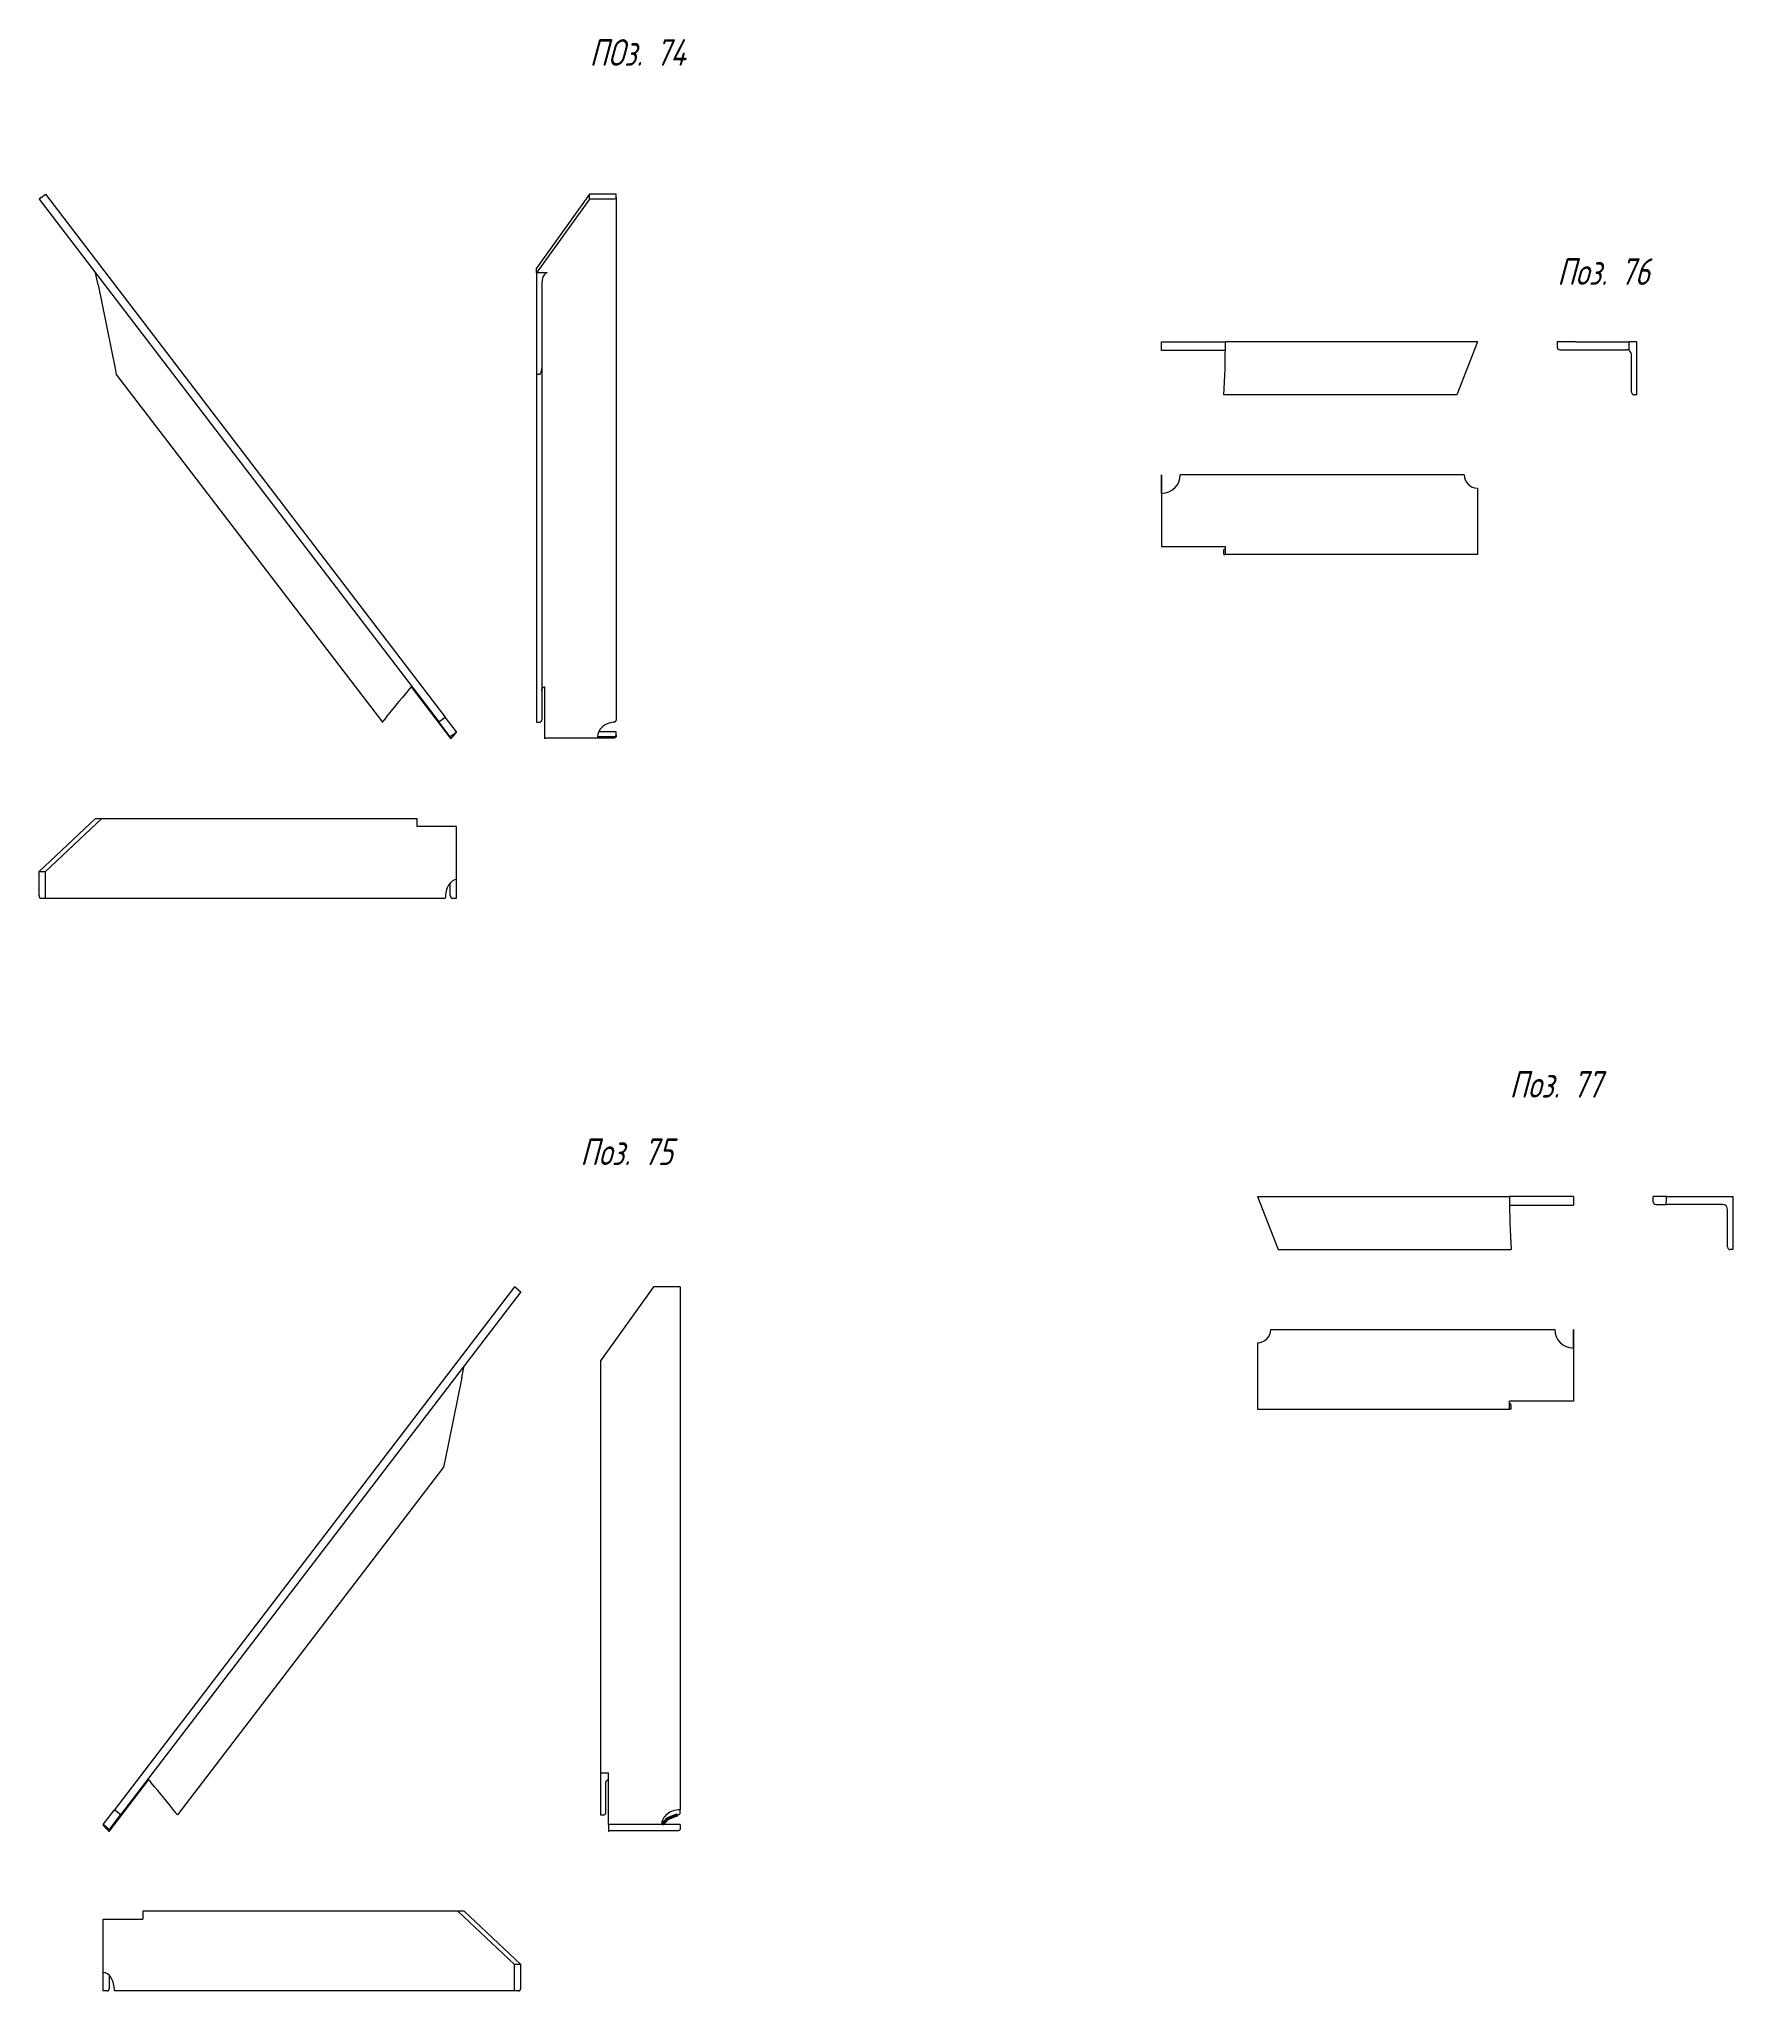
# Model space of a CAD drawing. Header units: millimetres. Extents: x 0 to 3617, y -258 to 680.
# Drawn here: x 3298.8 to 3617.3, y 26.2 to 393.2 of the extents above; entities that cross this region are included whole.
import ezdxf

# ---------------------------------------------------------------- set-up
doc = ezdxf.new("R2010")
doc.units = ezdxf.units.MM
doc.linetypes.add('K5LT_BASIC', pattern=[0])
doc.layers.add('Системный слой (1)', color=7, linetype='Continuous', true_color=0x909090)
doc.styles.add('KTEXTSTYLE', font='GOST_AU.SHX', dxfattribs={"width": 0.96, "height": 5})

msp = doc.modelspace()

# ---------------------------------------------------------------- texts
at = {"color": 7, "char_height": 2.5, "attachment_point": 1, "style": 'KTEXTSTYLE'}
for s, insert in [('\\H3.5;\\W0.965;\\Q15;\\Q15;\\H5.00;ПОз. 74', (3402.3479, 393.1892)), ('\\H3.5;\\W0.965;\\Q15;\\Q15;\\H5.00;Поз. 76', (3584.2895, 351.9911)), ('\\H3.5;\\W0.965;\\Q15;\\Q15;\\H5.00;Поз. 77', (3575.3282, 199.1613)), ('\\H3.5;\\W0.965;\\Q15;\\Q15;\\H5.00;Поз. 75', (3400.5979, 186.4835))]:
    msp.add_mtext(s, dxfattribs=dict(at, insert=insert))

# ---------------------------------------------------------------- blocks, each defined once
blk = doc.blocks.new('U5')
at = {"layer": 'Системный слой (1)', "color": 5, "linetype": 'K5LT_BASIC', "lineweight": 60, "true_color": 0x0000ff}
for p, q in [((3417.05, 58.63), (3418.6, 59.27)), ((3418.6, 59.27), (3418.89, 59.31)), ((3416.08, 57.47), (3417.05, 58.63))]:
    blk.add_line(p, q, dxfattribs=at)

# ---------------------------------------------------------------- linework, layer by layer
at = {"color": 1}
for p, q in [((3299.225, 363.4377), (3298.8278, 363.1339)), ((3299.225, 363.4377), (3300.0192, 364.0452)), ((3300.0192, 364.0452), (3375.2215, 265.7282)), ((3402.3479, 364.0452), (3392.3479, 350.1452)), ((3402.3479, 363.1339), (3402.3479, 364.0452)), ((3407.3479, 364.0452), (3402.3479, 364.0452)), ((3407.3479, 363.4377), (3407.3479, 364.0452)), ((3407.3479, 363.4377), (3407.3479, 265.1207)), ((3298.8278, 363.1339), (3374.0519, 264.7884)), ((3402.3479, 363.1339), (3392.3479, 349.2339)), ((3406.8479, 363.1339), (3402.3479, 363.1339)), ((3309.9164, 346.9911), (3309.4599, 349.2339)), ((3392.3479, 349.2339), (3392.3479, 350.1452)), ((3394.3479, 349.2339), (3392.3479, 349.2339)), ((3392.3479, 349.2339), (3392.3479, 330.1698)), ((3309.9164, 346.9911), (3313.1122, 331.2912)), ((3393.3479, 346.9911), (3393.3479, 331.2912)), ((3521.8933, 334.6572), (3509.8927, 334.6572)), ((3509.9006, 336.2912), (3521.9006, 336.2912)), ((3569.2895, 336.2912), (3521.9006, 336.2912)), ((3569.2895, 336.2912), (3565.4006, 326.2912)), ((3587.7895, 336.2912), (3584.2895, 336.2912)), ((3584.2895, 336.2912), (3584.2895, 335.2912)), ((3584.7895, 334.7912), (3597.2895, 334.7912)), ((3587.7895, 336.2912), (3597.7895, 336.2912)), ((3599.2895, 336.2912), (3597.7895, 336.2912)), ((3597.7895, 334.6572), (3597.7895, 336.2912)), ((3599.2895, 326.2912), (3599.2895, 336.2912)), ((3313.1122, 331.2912), (3313.3405, 330.1698)), ((3393.3479, 331.2912), (3393.3479, 265.161)), ((3598.2895, 326.7912), (3598.2895, 333.7912)), ((3313.3405, 330.1698), (3363.3777, 264.7527)), ((3392.3479, 330.1698), (3392.3479, 264.7527)), ((3392.8479, 330.1698), (3392.3479, 330.1698)), ((3565.4006, 326.2912), (3521.6242, 326.2912)), ((3599.2895, 326.2912), (3598.7895, 326.2912)), ((3509.894, 310.7912), (3509.894, 298.2912)), ((3509.9006, 311.2912), (3509.8977, 311.2912)), ((3509.9006, 307.7912), (3509.9006, 311.2912)), ((3566.7895, 311.2912), (3513.4006, 311.2912)), ((3569.2895, 308.7912), (3569.2895, 296.2912)), ((3509.9006, 307.7912), (3509.9006, 297.7912)), ((3509.8927, 297.7912), (3509.9006, 297.7912)), ((3509.9006, 297.7912), (3521.9006, 297.7912)), ((3521.9006, 296.2912), (3521.9006, 297.7912)), ((3521.6242, 296.2912), (3521.6242, 296.7912)), ((3521.6242, 296.2912), (3521.9006, 296.2912)), ((3521.6511, 297.2912), (3521.8834, 297.2912)), ((3569.2895, 296.2912), (3521.9006, 296.2912)), ((3368.8051, 271.4274), (3376.2738, 261.663)), ((3393.8479, 271.4274), (3393.8479, 261.663)), ((3376.1565, 262.0369), (3374.0519, 264.7884)), ((3374.4272, 265.1207), (3375.2215, 265.7282)), ((3377.3479, 262.9482), (3375.2215, 265.7282)), ((3392.3479, 264.7527), (3392.8479, 264.7527)), ((3376.5536, 262.3407), (3376.1565, 262.0369)), ((3376.1565, 262.0369), (3376.3615, 261.7689)), ((3376.5536, 262.3407), (3377.3479, 262.9482)), ((3406.8479, 261.7689), (3394.3479, 261.7689)), ((3406.8479, 262.0369), (3403.8479, 262.0369)), ((3407.3479, 262.9482), (3404.0413, 262.9482)), ((3407.3479, 262.3407), (3407.3479, 262.9482)), ((3407.3479, 262.3407), (3407.3479, 262.1633)), ((3298.8278, 236.663), (3309.4599, 246.663)), ((3300.0192, 236.663), (3310.6513, 246.663)), ((3309.4599, 246.663), (3310.6513, 246.663)), ((3310.6513, 246.663), (3369.8947, 246.663)), ((3369.8947, 246.663), (3369.8947, 245.163)), ((3377.3479, 245.163), (3369.8947, 245.163)), ((3377.3479, 235.163), (3377.3479, 245.163)), ((3298.8278, 232.163), (3298.8278, 236.663)), ((3298.8278, 236.663), (3300.0192, 236.663)), ((3300.0192, 231.663), (3300.0192, 236.663)), ((3377.3479, 231.663), (3377.3479, 235.163)), ((3299.225, 231.663), (3300.0192, 231.663)), ((3300.0192, 231.663), (3375.2215, 231.663)), ((3376.1565, 232.163), (3376.1565, 234.562)), ((3376.5536, 231.663), (3377.3479, 231.663)), ((3527.9393, 175.5851), (3575.3282, 175.5851)), ((3527.9393, 175.5851), (3531.8282, 165.5851)), ((3587.3282, 175.5851), (3575.3282, 175.5851)), ((3575.3355, 173.9511), (3587.3361, 173.9511)), ((3602.3361, 174.5851), (3602.3361, 175.5851)), ((3604.8361, 175.5851), (3602.3361, 175.5851)), ((3602.8361, 174.0851), (3604.7671, 174.0851)), ((3615.3361, 174.0851), (3604.7671, 174.0851)), ((3604.8361, 175.5851), (3617.3361, 175.5851)), ((3616.3361, 166.0851), (3616.3361, 173.0851)), ((3617.3361, 175.5851), (3617.3361, 165.5851)), ((3531.8282, 165.5851), (3575.6046, 165.5851)), ((3617.3361, 165.5851), (3616.8361, 165.5851)), ((3388.1995, 158.5708), (3312.9972, 60.2539)), ((3388.9937, 157.9633), (3388.1995, 158.5708)), ((3388.9937, 157.9633), (3389.3909, 157.6595)), ((3414.3909, 158.5708), (3404.3909, 144.6708)), ((3419.3909, 158.5708), (3414.3909, 158.5708)), ((3419.3909, 158.5708), (3419.3909, 60.2539)), ((3389.3909, 157.6595), (3314.1668, 59.314)), ((3530.4393, 150.5851), (3583.8282, 150.5851)), ((3587.3282, 147.0851), (3587.3282, 150.5851)), ((3587.3282, 150.5851), (3587.3311, 150.5851)), ((3527.9393, 148.0851), (3527.9393, 135.5851)), ((3587.3282, 147.0851), (3587.3282, 137.0851)), ((3587.3348, 150.0851), (3587.3348, 137.5851)), ((3378.3023, 141.5167), (3378.7588, 143.7595)), ((3404.3909, 144.6708), (3404.3909, 67.2179)), ((3378.3023, 141.5167), (3375.1065, 125.8168)), ((3575.3282, 135.5851), (3575.3282, 137.0851)), ((3587.3282, 137.0851), (3575.3282, 137.0851)), ((3575.5776, 136.5851), (3575.3454, 136.5851)), ((3575.6046, 135.5851), (3575.6046, 136.0851)), ((3587.3361, 137.0851), (3587.3282, 137.0851)), ((3527.9393, 135.5851), (3575.3282, 135.5851)), ((3575.6046, 135.5851), (3575.3282, 135.5851)), ((3375.1065, 125.8168), (3374.8782, 124.6954)), ((3374.8782, 124.6954), (3324.841, 59.2783)), ((3404.3909, 67.2179), (3404.3909, 59.2783)), ((3404.3909, 67.2179), (3405.8909, 67.2179)), ((3405.8909, 57.4739), (3405.8909, 67.2179)), ((3319.4136, 65.953), (3311.9449, 56.1886)), ((3405.3909, 59.6867), (3405.3909, 65.2775)), ((3310.8708, 57.4739), (3312.9972, 60.2539)), ((3312.0622, 56.5625), (3314.1668, 59.314)), ((3313.7915, 59.6463), (3312.9972, 60.2539)), ((3404.3909, 59.2783), (3404.8909, 59.2783)), ((3419.3909, 59.6463), (3419.3909, 60.2539)), ((3311.6651, 56.8663), (3310.8708, 57.4739)), ((3311.6651, 56.8663), (3312.0622, 56.5625)), ((3312.0622, 56.5625), (3311.8572, 56.2945)), ((3415.8909, 57.4739), (3405.8909, 57.4739)), ((3405.8909, 57.4739), (3405.8909, 56.1886)), ((3418.8909, 56.2945), (3406.3909, 56.2945)), ((3419.3909, 57.4739), (3415.8909, 57.4739)), ((3419.3909, 57.4739), (3419.3909, 56.6889)), ((3318.324, 41.1886), (3318.324, 39.6886)), ((3377.5674, 41.1886), (3318.324, 41.1886)), ((3378.7588, 41.1886), (3377.5674, 41.1886)), ((3388.1995, 31.1886), (3377.5674, 41.1886)), ((3389.3909, 31.1886), (3378.7588, 41.1886)), ((3310.8708, 29.6886), (3310.8708, 39.6886)), ((3310.8708, 39.6886), (3318.324, 39.6886)), ((3310.8708, 26.1886), (3310.8708, 29.6886)), ((3389.3909, 31.1886), (3388.1995, 31.1886)), ((3388.1995, 26.1886), (3388.1995, 31.1886)), ((3389.3909, 26.6886), (3389.3909, 31.1886)), ((3311.6651, 26.1886), (3310.8708, 26.1886)), ((3312.0622, 26.6886), (3312.0622, 29.0876)), ((3388.1995, 26.1886), (3312.9972, 26.1886)), ((3388.9937, 26.1886), (3388.1995, 26.1886))]:
    msp.add_line(p, q, dxfattribs=at)
for centre, radius, start, end in [((3340.9006, 336.2912), 169, 359.446028, 0), ((3340.9006, 336.2912), 181, 356.832875, 0), ((3584.7895, 335.2912), 0.5, 180, 270), ((3597.2895, 333.7912), 1, 60, 90), ((3597.2895, 333.7912), 1, 0, 60), ((3598.7895, 326.7912), 0.5, 180, 270), ((3509.9006, 311.2912), 3.5, 270, 0), ((3569.2895, 311.2912), 2.5, 180, 270), ((3506.4857, 153.9325), 181, 139.803511, 142.08278), ((3506.4857, 153.9325), 181, 139.522981, 139.803511), ((3506.4857, 153.9325), 181, 142.08278, 142.246451), ((3506.4857, 153.9325), 169, 140.350813, 140.397422), ((3506.4857, 153.9325), 169, 140.176943, 140.350813), ((3506.4857, 153.9325), 169, 139.82956, 140.176943), ((3756.3282, 175.5851), 181, 180, 183.167125), ((3756.3282, 175.5851), 169, 180, 180.553972), ((3602.8361, 174.5851), 0.5, 180, 270), ((3615.3361, 173.0851), 1, 0, 90), ((3616.8361, 166.0851), 0.5, 180, 270), ((3527.9393, 150.5851), 2.5, 270, 0), ((3587.3282, 150.5851), 3.5, 180, 270), ((3181.733, -51.5419), 181, 40.196489, 40.477019), ((3181.733, -51.5419), 181, 37.91722, 40.196489), ((3181.733, -51.5419), 181, 37.753549, 37.91722), ((3181.733, -51.5419), 169, 39.823057, 40.17044), ((3181.733, -51.5419), 169, 39.649187, 39.823057), ((3181.733, -51.5419), 169, 39.602578, 39.649187)]:
    msp.add_arc(centre, radius, start, end, dxfattribs=at)
for centre, major_axis, ratio, start_param, end_param in [((3406.8479, 363.4377), (0.5, 0), 0.60754532, 4.71238898, 6.28318531), ((3394.3479, 346.9911), (0, -2.2428), 0.44586368, 3.14159265, 4.71238898), ((3392.8479, 331.2912), (0, -1.1214), 0.44586368, 0, 1.57079633), ((3407.3479, 262.0369), (-3.5, 0), 0.79428502, 4.85573655, 6.28318531), ((3406.8479, 262.3407), (0.5, 0), 0.60754532, 4.71238898, 6.28318531), ((3377.3479, 231.663), (0, 3.5), 0.60754532, 0, 1.57079633), ((3299.225, 232.163), (0, -0.5), 0.79428502, 4.71238898, 6.28318531), ((3376.5536, 232.163), (0, -0.5), 0.79428502, 4.71238898, 6.28318531), ((3602.3361, 175.5851), (0, 6.4286), 0.38888889, 4.47688474, 4.71238898), ((3419.3909, 57.4739), (-3.5, 0), 0.79428502, 4.71238898, 6.28318531), ((3310.8708, 26.1886), (0, 3.5), 0.60754532, 4.71238898, 6.28318531), ((3311.6651, 26.6886), (0, -0.5), 0.79428502, 0, 1.57079633), ((3388.9937, 26.6886), (0, -0.5), 0.79428502, 0, 1.57079633)]:
    msp.add_ellipse(centre, major_axis=major_axis, ratio=ratio, start_param=start_param, end_param=end_param, dxfattribs=at)
for points, knots in [([(3509.8977, 311.2912), (3509.8974, 311.2912), (3509.8969, 311.2811), (3509.8961, 311.2385), (3509.8954, 311.1712), (3509.8945, 311.0574), (3509.894, 310.9216), (3509.894, 310.8193), (3509.894, 310.7912)], [0, 0, 0, 0, 1.41118776, 2.79796108, 4.05965836, 5.50290006, 8.04484232, 9, 9, 9, 9]), ([(3509.894, 298.2912), (3509.894, 298.1473), (3509.8936, 297.9752), (3509.8929, 297.8197), (3509.8927, 297.7912)], [0, 0, 0, 0, 4.06276943, 5, 5, 5, 5]), ([(3521.8834, 297.2912), (3521.884, 297.2912), (3521.8854, 297.2985), (3521.8869, 297.3266), (3521.8884, 297.3713), (3521.8895, 297.4187), (3521.8905, 297.4792), (3521.8912, 297.5342), (3521.8921, 297.6163), (3521.8928, 297.7037), (3521.8932, 297.7717), (3521.8933, 297.7912)], [0, 0, 0, 0, 1.58605655, 3.49544037, 4.37356881, 6.18165728, 7.11807317, 8.15105635, 9.26190794, 11.23292724, 12, 12, 12, 12]), ([(3521.6242, 296.7912), (3521.6242, 296.8626), (3521.6255, 296.9752), (3521.6299, 297.1034), (3521.6341, 297.181), (3521.6393, 297.2436), (3521.645, 297.2824), (3521.6493, 297.2912), (3521.6511, 297.2912)], [0, 0, 0, 0, 2.4517791, 3.87794833, 5.13895187, 6.20957063, 7.78698193, 9, 9, 9, 9]), ([(3393.3479, 270.7519), (3393.3479, 270.8012), (3393.3587, 270.8904), (3393.4026, 271.0161), (3393.466, 271.1266), (3393.5425, 271.2184), (3393.6451, 271.3118), (3393.7454, 271.3781), (3393.8262, 271.4176), (3393.8479, 271.4274)], [0, 0, 0, 0, 1.82066493, 3.29205814, 4.78736142, 6.26050072, 7.30644004, 9.29454756, 10, 10, 10, 10]), ([(3374.0519, 264.7884), (3374.0484, 264.793), (3374.0496, 264.8043), (3374.0639, 264.8242), (3374.0776, 264.8394), (3374.0902, 264.8521), (3374.1073, 264.8682), (3374.1375, 264.8948), (3374.1803, 264.9299), (3374.2398, 264.9769), (3374.3018, 265.0247), (3374.367, 265.0746), (3374.4079, 265.1059), (3374.4272, 265.1207)], [0, 0, 0, 0, 2.11493048, 3.5155333, 4.10264217, 4.7250426, 5.50251366, 6.40892056, 8.21133346, 9.49723165, 11.273193, 12.71784992, 14, 14, 14, 14]), ([(3392.8479, 264.7527), (3392.8928, 264.7527), (3392.9673, 264.761), (3393.0708, 264.7926), (3393.1533, 264.8343), (3393.2249, 264.8893), (3393.2899, 264.9622), (3393.3366, 265.0538), (3393.3479, 265.1268), (3393.3479, 265.161)], [0, 0, 0, 0, 1.68221681, 2.80338072, 4.15563577, 5.34008669, 6.53768536, 8.37802157, 10, 10, 10, 10]), ([(3406.8479, 264.7884), (3406.8816, 264.7923), (3406.9428, 264.8023), (3407.0105, 264.8199), (3407.0609, 264.8362), (3407.0899, 264.8471), (3407.1198, 264.8597), (3407.144, 264.8709), (3407.181, 264.8902), (3407.2191, 264.9142), (3407.2557, 264.943), (3407.2848, 264.9713), (3407.3096, 265.0022), (3407.331, 265.0389), (3407.3447, 265.0782), (3407.3479, 265.1072), (3407.3479, 265.1207)], [0, 0, 0, 0, 2.17739953, 3.99629062, 4.62006342, 5.73755173, 6.10529493, 6.87728246, 7.64085229, 9.1811292, 10.3028698, 11.44851745, 12.71601956, 13.93488546, 15.57719231, 17, 17, 17, 17]), ([(3394.3479, 261.7689), (3394.2693, 261.7689), (3394.116, 261.7544), (3393.9521, 261.7077), (3393.8664, 261.6715), (3393.8479, 261.663)], [0, 0, 0, 0, 2.65628224, 5.26531374, 6, 6, 6, 6]), ([(3407.3479, 262.1633), (3407.3479, 262.1302), (3407.338, 262.0688), (3407.2974, 261.9836), (3407.24, 261.9143), (3407.1692, 261.8582), (3407.0755, 261.8077), (3406.9664, 261.7758), (3406.8819, 261.7689), (3406.8479, 261.7689)], [0, 0, 0, 0, 1.62524933, 3.01598472, 4.43359119, 5.6369797, 6.83389613, 8.73248267, 10, 10, 10, 10]), ([(3587.3311, 150.5851), (3587.3314, 150.5851), (3587.3319, 150.575), (3587.3326, 150.5324), (3587.3334, 150.4651), (3587.3342, 150.3513), (3587.3347, 150.2155), (3587.3348, 150.1132), (3587.3348, 150.0851)], [0, 0, 0, 0, 1.41118776, 2.79796108, 4.05965836, 5.50290006, 8.04484232, 9, 9, 9, 9]), ([(3575.3454, 136.5851), (3575.3448, 136.5851), (3575.3434, 136.5924), (3575.3418, 136.6204), (3575.3404, 136.6651), (3575.3393, 136.7126), (3575.3383, 136.7731), (3575.3376, 136.828), (3575.3367, 136.9102), (3575.336, 136.9976), (3575.3356, 137.0656), (3575.3355, 137.0851)], [0, 0, 0, 0, 1.58605655, 3.49544037, 4.37356881, 6.18165728, 7.11807317, 8.15105635, 9.26190794, 11.23292724, 12, 12, 12, 12]), ([(3575.6046, 136.0851), (3575.6046, 136.1565), (3575.6033, 136.2691), (3575.5989, 136.3973), (3575.5947, 136.4749), (3575.5895, 136.5375), (3575.5838, 136.5763), (3575.5795, 136.5851), (3575.5776, 136.5851)], [0, 0, 0, 0, 2.4517791, 3.87794833, 5.13895187, 6.20957063, 7.78698193, 9, 9, 9, 9]), ([(3587.3348, 137.5851), (3587.3348, 137.4412), (3587.3351, 137.2691), (3587.3359, 137.1136), (3587.3361, 137.0851)], [0, 0, 0, 0, 4.06276943, 5, 5, 5, 5]), ([(3405.3909, 65.2775), (3405.3909, 65.3268), (3405.4017, 65.416), (3405.4456, 65.5418), (3405.509, 65.6522), (3405.5855, 65.7441), (3405.6881, 65.8374), (3405.7884, 65.9037), (3405.8692, 65.9433), (3405.8909, 65.953)], [0, 0, 0, 0, 1.82066493, 3.29205814, 4.78736142, 6.26050072, 7.30644004, 9.29454756, 10, 10, 10, 10]), ([(3314.1668, 59.314), (3314.1703, 59.3186), (3314.1691, 59.3299), (3314.1548, 59.3498), (3314.1411, 59.365), (3314.1285, 59.3777), (3314.1114, 59.3939), (3314.0812, 59.4204), (3314.0384, 59.4556), (3313.9789, 59.5025), (3313.9169, 59.5503), (3313.8517, 59.6003), (3313.8108, 59.6315), (3313.7915, 59.6463)], [0, 0, 0, 0, 2.11493048, 3.5155333, 4.10264217, 4.7250426, 5.50251366, 6.40892056, 8.21133346, 9.49723165, 11.273193, 12.71784992, 14, 14, 14, 14]), ([(3404.8909, 59.2783), (3404.9358, 59.2783), (3405.0103, 59.2866), (3405.1138, 59.3182), (3405.1963, 59.36), (3405.2679, 59.415), (3405.3329, 59.4878), (3405.3795, 59.5794), (3405.3909, 59.6524), (3405.3909, 59.6867)], [0, 0, 0, 0, 1.68221681, 2.80338072, 4.15563577, 5.34008669, 6.53768536, 8.37802157, 10, 10, 10, 10]), ([(3418.8909, 59.314), (3418.9246, 59.3179), (3418.9858, 59.328), (3419.0535, 59.3455), (3419.1039, 59.3618), (3419.1329, 59.3727), (3419.1628, 59.3853), (3419.187, 59.3965), (3419.224, 59.4159), (3419.2621, 59.4398), (3419.2987, 59.4686), (3419.3278, 59.4969), (3419.3526, 59.5278), (3419.374, 59.5646), (3419.3877, 59.6038), (3419.3909, 59.6328), (3419.3909, 59.6463)], [0, 0, 0, 0, 2.17739953, 3.99629062, 4.62006342, 5.73755173, 6.10529493, 6.87728246, 7.64085229, 9.1811292, 10.3028698, 11.44851745, 12.71601956, 13.93488546, 15.57719231, 17, 17, 17, 17]), ([(3406.3909, 56.2945), (3406.3123, 56.2945), (3406.159, 56.2801), (3405.9951, 56.2333), (3405.9094, 56.1971), (3405.8909, 56.1886)], [0, 0, 0, 0, 2.65628224, 5.26531374, 6, 6, 6, 6]), ([(3419.3909, 56.6889), (3419.3909, 56.6558), (3419.381, 56.5945), (3419.3403, 56.5092), (3419.283, 56.4399), (3419.2122, 56.3838), (3419.1185, 56.3333), (3419.0094, 56.3014), (3418.9249, 56.2945), (3418.8909, 56.2945)], [0, 0, 0, 0, 1.62524933, 3.01598472, 4.43359119, 5.6369797, 6.83389613, 8.73248267, 10, 10, 10, 10])]:
    msp.add_open_spline(points, degree=3, knots=knots, dxfattribs=at)

# ---------------------------------------------------------------- block references
msp.add_blockref('U5', (0, 0))

msp.set_redraw_order([(e.dxf.handle, doc.entitydb.next_handle()) for e in msp.query("TEXT MTEXT ATTDEF DIMENSION ARC_DIMENSION")])  # texts and dimensions are drawn at this point

doc.saveas('drawing.dxf')
